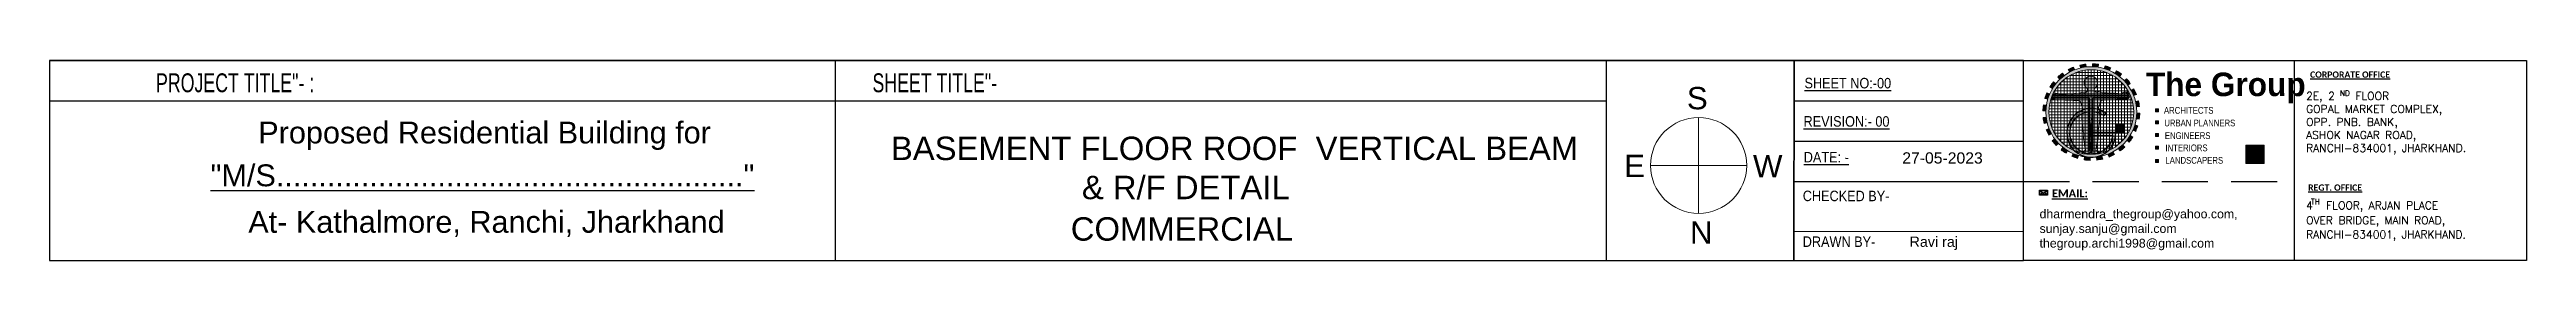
# Model space of a CAD drawing. Header units: inches. Extents: x -13956017 to 293115509, y -946740 to -305538.
# Drawn here: x 1182679 to 1185900, y -917908 to -917647 of the extents above; entities that cross this region are included whole.
import ezdxf
from ezdxf.enums import TextEntityAlignment as Align

# ---------------------------------------------------------------- set-up
doc = ezdxf.new("R2010")
doc.units = ezdxf.units.IN
doc.header["$LTSCALE"] = 6
doc.linetypes.add('DASHED', pattern=[0.75, 0.5, -0.25])
for name, color, linetype, lineweight in [('plan', 7, 'Continuous', 5), ('W', 250, 'Continuous', 5), ('wall', 7, 'Continuous', 30), ('wall high', 7, 'Continuous', 30)]:
    doc.layers.add(name, color=color, linetype=linetype, lineweight=lineweight)
for name, color, linetype in [('RE', 7, 'Continuous'), ('S_text', 7, 'Continuous'), ('WAL', 7, 'Continuous')]:
    doc.layers.add(name, color=color, linetype=linetype)
doc.styles.add('ARI', font='arial.ttf')
doc.styles.add('IQ', font='ARIALN.TTF')
doc.styles.add('ROMANS', font='romans.shx')
doc.styles.add('style1', font='arial.ttf')
doc.styles.add('style2', font='eurr____.ttf')
doc.styles.add('style4', font='arial.ttf')

msp = doc.modelspace()

# ---------------------------------------------------------------- texts
at = {"layer": 'S_text', "lineweight": 15, "style": 'style4'}
for s, p in [('S', (1184821.825066703, -917696.0615162665, 1.150243225085027e-09)), ('E', (1184740.145172949, -917784.4273726521)), ('W', (1184913.402222098, -917784.737929873)), ('N', (1184827.029327117, -917871.5181587486))]:
    msp.add_text(s, height=29.12400954542807, dxfattribs=at).set_placement(p, align=Align.MIDDLE_CENTER)
at = {"layer": 'WAL', "style": 'ROMANS'}
for s, height, p in [('2E, 2', 10.21492512400892, (1185613.503944784, -917698.2685125351)), ('ND', 7.150447586806243, (1185657.27843482, -917693.1586384162)), (' FLOOR', 10.2151294225114, (1185670.610240478, -917698.2686146832)), ('GOPAL MARKET COMPLEX,', 10.2151294225114, (1185613.503944784, -917715.2937622883)), ('OPP. PNB. BANK,', 10.2151294225114, (1185613.503944784, -917732.3189098934)), ('ASHOK NAGAR ROAD,', 10.2151294225114, (1185613.503944784, -917749.3440574986)), ('RANCHI-834001, JHARKHAND.', 10.2151294225114, (1185613.503944784, -917766.3692051024)), ('4', 10.21492512400892, (1185613.361035776, -917841.153560582)), ('OVER BRIDGE, MAIN ROAD,', 10.2151294225114, (1185613.385689565, -917860.4763365503)), ('TH', 7.150447586806243, (1185619.805454016, -917834.6386952715)), (' FLOOR, ARJAN PLACE', 10.2151294225114, (1185632.606223854, -917841.1536627306)), ('RANCHI-834001, JHARKHAND.', 10.2151294225114, (1185613.385689565, -917879.0126940056))]:
    msp.add_text(s, height=height, dxfattribs=at).set_placement(p)
at = {"layer": 'WAL', "lineweight": 30}
for s, height, style, p in [('ARCHITECTS', 8.796705240893262, 'IQ', (1185428.63803712, -917716.4096306788)), ('URBAN PLANNERS', 8.796705240893262, 'IQ', (1185429.063441952, -917732.8725823385)), ('ENGINEERS', 8.796705240893262, 'IQ', (1185429.763847184, -917749.35427941)), ('INTERIORS', 8.796705240893262, 'IQ', (1185430.513602842, -917765.3635077551)), ('LANDSCAPERS', 8.796705240893262, 'IQ', (1185430.544005809, -917781.5531953999)), ('    dharmendra_thegroup@yahoo.com,', 11.46456242874178, 'ARI', (1185249.060145063, -917852.7985554476)), ('    thegroup.archi1998@gmail.com', 11.46456242874178, 'ARI', (1185249.060145063, -917891.0137635433)), ('    sunjay.sanju@gmail.com', 11.46456242874178, 'ARI', (1185249.060145063, -917871.9061594954))]:
    msp.add_text(s, height=height, dxfattribs=dict(at, style=style)).set_placement(p)
at = {"layer": 'WAL', "lineweight": 30, "insert": (1185405.155979394, -917662.7435841528), "char_height": 30.7334148276592, "attachment_point": 1, "style": 'ARI'}
msp.add_mtext_dynamic_manual_height_columns('{\\fCityBlueprint|b1|i0|c2|p2;The Group}', width=2985.218595302113, gutter_width=10.05301757117662, heights=[0], dxfattribs=at)
at = {"layer": 'WAL', "attachment_point": 1, "style": 'ARI'}
for s, width, insert, char_height in [('{\\fCandara|b1|i0|c0|p34;\\LCORPORATE OFFICE}', 117.7166114979274, (1185618.666083378, -917661.28070074), 8.185036157058427), ('{\\fCandara|b1|i0|c0|p34;\\LEMAIL:}', 1.749918431214131, (1185283.023574166, -917815.0893846218), 10.33464161244751), ('{\\fCandara|b1|i0|c0|p34;\\LREGT. OFFICE}', 117.7166114979274, (1185616.110954573, -917808.6289667557), 8.185036157058427)]:
    msp.add_mtext_dynamic_manual_height_columns(s, width=width, gutter_width=10.05301757117662, heights=[0], dxfattribs=dict(at, insert=insert, char_height=char_height))
at = {"layer": 'wall', "style": 'ARI'}
for s, p in [('Proposed Residential Building for', (1183244.90126221, -917740.9649294092)), ('At- Kathalmore, Ranchi, Jharkhand', (1183247.326887507, -917857.4519993173))]:
    msp.add_text(s, height=28.49141021454348, rotation=0.002389885013214069, dxfattribs=at).set_placement(p, align=Align.MIDDLE_CENTER)
at = {"layer": 'wall high', "lineweight": 25, "style": 'style2'}
for s, height, rotation, width, p in [('PROJECT TITLE"- :', 24.65160223619933, 359.9999999707227, 0.7, (1182817.702101446, -917688.3802493943)), ('SHEET TITLE"-', 24.65160223619933, 359.9999999707227, 0.7, (1183749.302332316, -917688.3783929269)), ('%%USHEET NO:-00', 13.69534658355418, 359.9244677249897, 0.9, (1184961.223499981, -917683.256653494)), ('%%UREVISION:- 00', 13.69534658355418, 359.9244677249897, 0.9, (1184959.970280647, -917733.1678200418)), ('%%UDATE: -', 13.69534658355418, 359.9244677249897, 0.9, (1184960.278203047, -917779.9267398189)), ('CHECKED BY-', 13.69534658355418, 359.9244677249897, 0.9, (1184958.990491542, -917830.4095941152)), ('DRAWN BY-', 13.69534658355418, 359.9244677249897, 0.9, (1184958.973211653, -917890.0959348205))]:
    msp.add_text(s, height=height, rotation=rotation, dxfattribs=dict(at, width=width)).set_placement(p)
at = {"layer": 'wall high', "lineweight": 25}
for s, height, rotation, style, p in [('BASEMENT FLOOR ROOF  VERTICAL BEAM ', 30.54083715395002, 0.002389885013214069, 'ARI', (1183773.258780563, -917776.8480740048, 123.2225947701208)), ('27-05-2023', 14.64177387094263, 359.9244677249897, 'style1', (1185088.356959791, -917781.3292709274)), (' & R/F DETAIL ', 30.54083715395002, 0.002389885013214069, 'ARI', (1184009.784323045, -917827.8693897683, 123.2225947701208)), ('COMMERCIAL', 30.54083715395002, 0.002389885013214069, 'ARI', (1184007.139165869, -917881.9683727355, -49.28903790804833)), ('Ravi raj', 13.31070351903875, 359.9244677249897, 'style1', (1185097.83190987, -917889.9869054912))]:
    msp.add_text(s, height=height, rotation=rotation, dxfattribs=dict(at, style=style)).set_placement(p)
at = {"layer": 'wall high', "lineweight": 25, "style": 'ARI'}
msp.add_text('%%U"M/S......................................................."', height=28.49141021454348, rotation=0.002389885013214069, dxfattribs=at).set_placement((1183242.173665659, -917796.7477606587), align=Align.MIDDLE_CENTER)

# ---------------------------------------------------------------- blocks, each defined once
blk = doc.blocks.new('gdsgdfgdf')
at = {"layer": 'WAL', "lineweight": 0}
h = blk.add_hatch(color=84, dxfattribs=at)
h.dxf.hatch_style = 1
h.paths.add_polyline_path([(471499.5062040053, -182044.5009173773), (471502.5062040053, -182044.5009173773), (471502.5062040053, -182047.5009173773), (471499.5062040053, -182047.5009173773)])
h = blk.add_hatch(color=2, dxfattribs=at)
h.dxf.hatch_style = 1
h.paths.add_polyline_path([(471502.5062040053, -182050.5009173773), (471499.5062040053, -182050.5009173773), (471499.5062040053, -182047.5009173773), (471502.5062040053, -182047.5009173773)])
h = blk.add_hatch(color=1, dxfattribs=at)
h.dxf.hatch_style = 1
h.paths.add_polyline_path([(471502.5062040053, -182044.5009173773), (471505.5062040053, -182044.5009173773), (471505.5062040053, -182047.5009173773), (471502.5062040053, -182047.5009173773)])
h = blk.add_hatch(color=5, dxfattribs=at)
h.dxf.hatch_style = 1
h.paths.add_polyline_path([(471505.5062040053, -182047.5009173773), (471502.5062040053, -182047.5009173773), (471502.5062040053, -182050.5009173773), (471505.5062040053, -182050.5009173773)])
at = {"layer": 'WAL', "color": 84, "lineweight": 0}
blk.add_lwpolyline([(471499.5062040053, -182044.5009173773), (471502.5062040053, -182044.5009173773), (471502.5062040053, -182047.5009173773), (471499.5062040053, -182047.5009173773)], close=True, dxfattribs=at)
at = {"layer": 'WAL', "color": 2, "lineweight": 0}
blk.add_lwpolyline([(471502.5062040053, -182050.5009173773), (471499.5062040053, -182050.5009173773), (471499.5062040053, -182047.5009173773), (471502.5062040053, -182047.5009173773)], close=True, dxfattribs=at)
at = {"layer": 'WAL', "color": 1, "lineweight": 0}
blk.add_lwpolyline([(471502.5062040053, -182044.5009173773), (471505.5062040053, -182044.5009173773), (471505.5062040053, -182047.5009173773), (471502.5062040053, -182047.5009173773)], close=True, dxfattribs=at)
at = {"layer": 'WAL', "color": 5, "lineweight": 0}
blk.add_lwpolyline([(471505.5062040053, -182047.5009173773), (471502.5062040053, -182047.5009173773), (471502.5062040053, -182050.5009173773), (471505.5062040053, -182050.5009173773)], close=True, dxfattribs=at)
blk = doc.blocks.new('dfdsfgdfgh')
at = {"lineweight": 30}
h = blk.add_hatch(color=253, dxfattribs=at)
h.dxf.hatch_style = 1
h.paths.add_polyline_path([(471581.9476676994, -182072.4226424598), (471582.5840225473, -182072.3437486701), (471583.0385856601, -182072.3437486701), (471584.0092027306, -182072.3985571833), (471584.8194744643, -182072.4134472526), (471585.3080502243, -182072.3141136235), (471586.1782629655, -182072.2904636231), (471586.4855077529, -182072.2307219809), (471587.0168506468, -182072.1463328307), (471587.2809094252, -182072.0643376989), (471587.4625754979, -182071.8068718967), (471587.6472993577, -182069.9911779514), (471587.6959726287, -182069.6861582374), (471587.6959726287, -182069.239673797), (471587.6272771343, -182069.1335571157), (471587.509992144, -182069.0706234489), (471587.1283970502, -182069.0706234489), (471586.8010462645, -182069.13529822), (471586.2332070077, -182069.1791557721), (471586.0022606218, -182069.1252674284), (471586.0167965572, -182068.8636898754), (471586.3563370406, -182068.7763857699), (471586.404371672, -182068.7503509356), (471586.4435783688, -182068.6925317628), (471586.4435783688, -182068.6030281185), (471586.4064660468, -182068.5314433397), (471586.3289741782, -182068.4939189141), (471586.2056992758, -182068.4763446423), (471586.0471969887, -182068.4763446423), (471585.9204035366, -182068.5009558774), (471585.2102010323, -182068.5090266215), (471584.7217928222, -182068.5408924579), (471584.4653156808, -182068.6585439554), (471584.1888582034, -182068.8414687286), (471583.8360398198, -182069.0909363327), (471583.5906219481, -182069.3369583008), (471583.3576427214, -182069.3905150957), (471583.1276803653, -182069.3905150957), (471582.758860958, -182069.3989122967), (471582.1212494852, -182069.3989122967), (471581.3217847256, -182069.312165401), (471580.7779174702, -182069.2079893256), (471579.9303658646, -182069.0335705725), (471579.25363147, -182068.9581045819), (471578.4310448123, -182068.9581045819), (471577.7354191568, -182069.0115709939), (471576.9992244136, -182069.0681555824), (471576.1569726235, -182069.0812877129), (471575.3744723001, -182068.9142505167), (471574.7067856048, -182068.8315299247), (471574.056440333, -182068.8315299247), (471573.2935852455, -182068.9326409311), (471573.0235539349, -182069.0119734044), (471572.8083604852, -182068.8630874406), (471571.8372826522, -182068.5508131253), (471570.6908637586, -182068.2934380057), (471569.9306056958, -182068.2999852834), (471569.5537857767, -182068.4431004316), (471569.0812110404, -182068.5009558774), (471568.7247484446, -182068.4143359373), (471569.0404510259, -182068.2634402291), (471568.5503254285, -182068.1460970521), (471568.1089568771, -182067.9484635747), (471568.0097253978, -182067.7544755345), (471567.9548527773, -182067.4634934741), (471567.8822538059, -182066.9715744782), (471567.9365120577, -182066.8002847046, 0.08860094477620148), (471568.1939744616, -182066.2927341696, 3.276365322811492), (471563.9054679094, -182066.316844041, 0.0264193261622608), (471563.9658563627, -182066.476734274), (471564.1002722927, -182067.4924505301), (471563.9834331025, -182067.8425463949), (471563.8272765153, -182068.1202343983), (471563.586674735, -182068.346088275), (471563.2591145118, -182068.5667188387), (471563.3445927226, -182068.6732345231), (471562.9986246111, -182068.7662719658), (471562.4914281925, -182068.8482155078), (471561.9886944586, -182068.7569163498), (471561.4022342478, -182068.6504120119), (471560.7193776501, -182068.7381632053), (471560.1797829192, -182068.8234410442), (471559.5631989697, -182069.0851689246), (471559.0138485796, -182069.4197425674), (471558.4235658505, -182069.3875044361), (471557.6615904004, -182069.3116575789), (471556.7520034124, -182069.3116575789), (471556.1174497269, -182069.3955570436), (471555.5730379339, -182069.5570807428), (471555.0663248879, -182069.60886046), (471554.3956641803, -182069.5024898676), (471553.6770434479, -182069.3885125432), (471553.0426142661, -182069.3885125432), (471552.5874647284, -182069.4906648674), (471552.0005245071, -182069.6223958762), (471551.2372507674, -182069.7937026228), (471550.8294464973, -182069.8321208167), (471550.0912631453, -182069.8302890299), (471549.4006827534, -182069.8285753688), (471548.2557907978, -182069.8499612823), (471548.025078602, -182069.6659904456), (471547.8217148061, -182069.4341877959), (471547.6298281843, -182069.333312564), (471547.395048766, -182069.2702700782), (471546.9016978314, -182069.2702700782), (471546.1518697553, -182069.2702700782), (471545.9706225576, -182069.2384586513), (471545.8917484016, -182069.2542918187), (471545.8429494681, -182069.2888055847), (471545.8226340323, -182069.333457656), (471545.8226340323, -182069.3740652871), (471545.8610867541, -182069.4593612625), (471546.0976385308, -182069.6408675525), (471546.1477228932, -182069.6674232294), (471546.1728294672, -182069.7468658255), (471546.0320296276, -182069.7688425564), (471545.9562132588, -182069.7592120731), (471545.5473075173, -182069.7390261448), (471544.727024672, -182069.8146553639), (471544.4367443207, -182069.9364963937), (471544.2474966113, -182070.2065489292), (471544.1843721539, -182070.4838379295), (471544.2830590958, -182072.2664009244), (471544.489396904, -182072.3324540697), (471544.9999865468, -182072.4251427356), (471545.1474913625, -182072.5811236677), (471545.2113697948, -182072.721971753), (471545.2991659876, -182072.7884239014), (471545.5200387571, -182072.8575239793), (471545.8393471434, -182072.8575239793), (471546.9158139178, -182072.9370525467), (471547.2654069641, -182072.8946856747), (471547.7028578116, -182072.8416713936), (471548.0995126833, -182072.8416713936), (471548.9494937637, -182072.7734250131), (471550.1689225639, -182072.8752796161), (471551.5104459352, -182072.9873323497), (471552.3275946996, -182073.0755972961), (471553.0335246794, -182073.1106188841), (471553.642108117, -182073.0663114063), (471554.1885527083, -182073.0265279024), (471554.6857350941, -182072.9732530075), (471555.0225943415, -182072.9732530075), (471556.2402219793, -182073.235778894), (471556.860115041, -182073.2587397073), (471558.0922776401, -182073.2388076901), (471558.1570609745, -182073.1763818454), (471558.5919672603, -182073.1549213371), (471559.2725250081, -182073.1993426587), (471559.6584764015, -182073.3492408592), (471559.9159169554, -182073.6130181645), (471560.1926257578, -182074.2263765726), (471560.3982095909, -182074.5651106837), (471560.7682856231, -182075.781344601), (471561.0536651373, -182076.4536675215), (471561.3580615749, -182077.7638949198), (471561.3703346113, -182078.827328796), (471561.0769545854, -182080.4198407491), (471560.9659527194, -182081.8038554593), (471560.9758381686, -182083.3859570594), (471561.1332094932, -182085.382731673), (471561.4906355015, -182088.8123263274), (471561.7017484842, -182091.0399604927), (471562.0506713307, -182091.8283361585), (471562.0506713307, -182092.4462105559), (471561.9823109362, -182093.1852186595), (471561.9506858763, -182094.3895006211), (471562.1465936978, -182095.759060538), (471562.2675263419, -182096.6044811078), (471562.387865678, -182097.5757578095), (471562.4736978691, -182098.2685222054), (471562.534471916, -182098.8775960228), (471562.534471916, -182099.1364946086), (471562.6582913559, -182099.6401997173), (471562.839329116, -182100.3809670617), (471562.9779767297, -182101.0218566819), (471562.9779767297, -182101.530243601), (471562.8917722618, -182101.6103680804), (471562.6966184152, -182101.6915833426), (471561.8966928932, -182102.4099158323), (471561.5834163064, -182102.7645388831), (471561.4193010948, -182102.8405489688), (471561.1862390639, -182102.8904424896), (471561.0707552359, -182102.9692274603), (471560.9944781046, -182103.0782822552), (471560.9615545323, -182103.1783594809), (471560.9609681073, -182103.2850383939), (471561.0495182751, -182103.4045035417), (471561.2121674243, -182103.4714091027), (471561.4442241553, -182103.5144107522), (471561.8078914005, -182103.5144107522), (471562.3104156969, -182103.5867391277), (471562.6356302202, -182103.5132681525), (471563.1350548419, -182103.5132681525), (471563.5106181361, -182103.3663262021), (471564.9470826789, -182103.1497944881), (471565.1967324649, -182102.9208958361), (471565.4786768979, -182102.8498892681), (471565.834973033, -182102.7601575237), (471566.0678664246, -182102.6644616574), (471566.1608147795, -182102.5159236946), (471566.1649197542, -182102.1406794395), (471566.0722646118, -182101.6947572307), (471565.9107045375, -182100.9733778084), (471565.8068654335, -182099.994677676), (471565.7087649165, -182099.2154428079), (471565.7087649165, -182098.5727576738), (471565.9367166728, -182097.2731683869), (471566.0665260247, -182095.9770794452), (471565.9653677205, -182094.5101083686), (471565.7309234022, -182093.5745912508), (471565.6936016427, -182092.8597409697), (471565.6938948552, -182092.1700460188), (471565.7958071344, -182091.3869118025), (471565.8798485886, -182090.7411040659), (471565.9400676726, -182090.0771479373), (471565.9400676726, -182089.52737611), (471565.8752258279, -182088.0734270428), (471565.8940333138, -182087.0589435892), (471566.0601172377, -182085.9189192592), (471566.1798211936, -182085.097253809), (471566.3388761812, -182083.4281987481), (471566.2879852191, -182084.0402676922), (471566.22706379, -182084.7729737219), (471566.1798211936, -182085.097253809), (471566.3361558401, -182086.2838257074), (471566.4549804807, -182087.1856985966), (471566.6731826375, -182088.3291517406), (471566.7339195076, -182089.2935421718), (471566.6992785479, -182089.9085510017), (471566.6639107544, -182090.5364638959), (471566.6320392147, -182091.1023049841), (471566.6453693399, -182091.724305175), (471566.7299401954, -182092.3857978632), (471566.7854830159, -182093.0155153973), (471566.7369354073, -182094.0449977392), (471566.5893657569, -182095.1147431186), (471566.4962917395, -182096.5633781903), (471566.5316447866, -182097.2570087624), (471566.6937075109, -182098.2996582058), (471566.8463874359, -182099.5653866408), (471566.7753043542, -182100.3928646079), (471566.7168294089, -182101.4377992507), (471566.7077956287, -182102.2033507582), (471566.6786280121, -182102.3133026788), (471566.6237972791, -182102.4150303263), (471566.6096811927, -182102.6981955537), (471566.6987340105, -182102.8667743527), (471567.0578355186, -182103.0646798777), (471567.4819045339, -182103.1071737051), (471568.7585522902, -182103.2541156556), (471569.0824264137, -182103.4935537733), (471569.4165629738, -182103.5571040812), (471569.5839035226, -182103.5571040812), (471569.7648993953, -182103.6280178094), (471569.9578332045, -182103.6351817283), (471570.1319176402, -182103.5627445338), (471570.3277416867, -182103.4214974453), (471570.6106079511, -182103.3092143529), (471570.8825834663, -182103.0882936051), (471570.958734935, -182102.9361646147), (471570.9006788648, -182102.7514624642), (471570.5657464422, -182102.6256676766), (471570.4541952711, -182102.5837709986), (471570.3868449444, -182102.3988525653), (471570.3065466135, -182102.2682697409), (471569.9016201841, -182102.1949257212), (471569.6080726081, -182102.0190379113), (471569.1327332971, -182101.6889535496), (471568.9666074857, -182101.4515829932), (471568.9408047877, -182101.0693017748), (471569.0256688558, -182100.6896322129), (471569.2794651975, -182099.3963907022), (471569.4859249364, -182098.3443570016), (471569.7118619576, -182097.1930751011), (471570.0333563608, -182095.7795729233), (471570.1905601355, -182094.6094782707), (471570.2743770161, -182091.7872751148), (471570.28685949, -182090.3147542682), (471570.4674364878, -182089.0895427817), (471570.6507492731, -182087.8457690285), (471571.0706164384, -182085.1310151425), (471571.2896042704, -182083.0136509178), (471571.1594598186, -182080.7895896437), (471571.1023155547, -182079.8130413344), (471570.769194013, -182078.8943794491), (471570.4595545311, -182078.0404749288), (471570.3533349471, -182077.4705994031), (471570.5130519715, -182076.4564786796), (471570.9134126637, -182076.1658928823), (471571.1841315541, -182075.110094474), (471571.545746312, -182074.8366836069), (471571.6746341389, -182073.8838824014), (471571.7312660536, -182073.4652318757), (471571.8672328481, -182073.2147179723), (471572.1280695043, -182073.0286430035), (471572.5478627799, -182072.9550213803), (471572.8869001772, -182072.9550213803), (471573.9032165065, -182072.8859394389), (471574.2804127772, -182072.8859394389), (471575.2893987946, -182072.8859394389), (471575.7344534456, -182072.7709177344), (471576.1290755508, -182072.8095666231), (471576.7364442511, -182072.7914119832), (471577.2275427776, -182072.7767327334), (471577.4947336015, -182072.7454359471), (471577.8761192578, -182072.8205754807), (471578.2990154232, -182072.8205754807), (471578.6605882935, -182072.7702285472), (471579.0838614464, -182072.8191789699), (471579.4648701152, -182072.8191789699), (471579.8902376429, -182072.7826883251), (471580.3156051705, -182072.691461713), (471580.5983876599, -182072.6271315355), (471580.9281679292, -182072.5521098349), (471581.2730276797, -182072.5353608284), (471581.6221599635, -182072.5353608284)])
at = {"layer": 'WAL', "lineweight": 20}
for points in [[(471563.9658563627, -182066.476734274), (471564.0786433822, -182067.3290113015), (471564.0786433822, -182067.5572591966), (471563.9834331025, -182067.8425463949), (471563.8272765153, -182068.1202343983), (471563.586674735, -182068.346088275), (471563.2591145118, -182068.5667188387), (471563.3445927226, -182068.6732345231), (471562.9986246111, -182068.7662719658), (471562.4914281925, -182068.8482155078), (471561.9886944586, -182068.7569163498), (471561.4022342478, -182068.6504120119), (471560.7193776501, -182068.7381632053), (471560.1797829192, -182068.8234410442), (471559.5631989697, -182069.0851689246), (471559.1575185654, -182069.3322425103), (471558.9349702962, -182069.4154346513), (471558.4235658505, -182069.3875044361), (471557.6615904004, -182069.3116575789), (471556.7520034124, -182069.3116575789), (471556.1174497269, -182069.3955570436), (471555.5730379339, -182069.5570807428), (471555.0663248879, -182069.60886046), (471554.3956641803, -182069.5024898676), (471553.6770434479, -182069.3885125432), (471553.0426142661, -182069.3885125432), (471552.5874647284, -182069.4906648674), (471552.0005245071, -182069.6223958762), (471551.3563555834, -182069.7669711141), (471551.1601901702, -182069.8009623039), (471550.8294464973, -182069.8321208167), (471550.0912631453, -182069.8302890299), (471549.4006827534, -182069.8285753688), (471548.3991758338, -182069.8472829335), (471548.2129021366, -182069.8157616906), (471548.025078602, -182069.6659904456), (471547.8217148061, -182069.4341877959), (471547.6298281843, -182069.333312564), (471547.395048766, -182069.2702700782), (471546.9016978314, -182069.2702700782), (471546.1518697553, -182069.2702700782), (471545.9706225576, -182069.2384586513), (471545.8917484016, -182069.2542918187), (471545.8429494681, -182069.2888055847), (471545.8226340323, -182069.333457656), (471545.8226340323, -182069.3740652871), (471545.8610867541, -182069.4593612625), (471545.9732195824, -182069.5454008346), (471546.0976385308, -182069.6408675525), (471546.1477228932, -182069.6674232294), (471546.1592838422, -182069.7040045568), (471546.1503199179, -182069.7283981538), (471546.1284546448, -182069.748293898), (471546.0937299101, -182069.7592120731), (471546.0320296276, -182069.7688425564), (471545.9562132588, -182069.7592120731), (471545.5473075173, -182069.7390261448), (471544.727024672, -182069.8146553639), (471544.4367443207, -182069.9364963937), (471544.2474966113, -182070.2065489292), (471544.1843721539, -182070.4838379295), (471544.2830590958, -182072.2664009244), (471544.489396904, -182072.3324540697), (471544.8095011527, -182072.3905634266), (471545.0117758737, -182072.4376095163), (471545.1474913625, -182072.5811236677), (471545.2113697948, -182072.721971753), (471545.2991659876, -182072.7884239014), (471545.5200387571, -182072.8575239793), (471545.8393471434, -182072.8575239793), (471546.9158139178, -182072.9370525467), (471547.2654069641, -182072.8946856747), (471547.7028578116, -182072.8416713936), (471548.0995126833, -182072.8416713936), (471548.9494937637, -182072.7734250131), (471550.1689225639, -182072.8752796161), (471551.5104459352, -182072.9873323497), (471552.3275946996, -182073.0755972961), (471553.0335246794, -182073.1106188841), (471553.642108117, -182073.0663114063), (471554.1885527083, -182073.0265279024), (471554.6857350941, -182072.9732530075), (471555.0225943415, -182072.9732530075), (471556.2402219793, -182073.235778894), (471556.860115041, -182073.2587397073), (471558.0922776401, -182073.2388076901), (471558.1570609745, -182073.1763818454), (471558.5919672603, -182073.1549213371), (471559.2725250081, -182073.1993426587), (471559.6584764015, -182073.3492408592), (471559.9159169554, -182073.6130181645), (471560.1926257578, -182074.2263765726), (471560.3982095909, -182074.5651106837), (471560.7682856231, -182075.781344601), (471561.0536651373, -182076.4536675215), (471561.3580615749, -182077.7638949198)], [(471561.3580615749, -182078.8939487277), (471561.3580615749, -182077.7638949198), (471561.3703346113, -182078.827328796), (471561.0769545854, -182080.4198407491), (471560.9659527194, -182081.8038554593), (471560.9758381686, -182083.3859570594), (471561.1332094932, -182085.382731673), (471561.4906355015, -182088.8123263274), (471561.7017484842, -182091.0399604927), (471562.0506713307, -182091.8283361585), (471562.0506713307, -182092.4462105559), (471561.9823109362, -182093.1852186595), (471561.9506858763, -182094.3895006211), (471562.1465936978, -182095.759060538), (471562.2675263419, -182096.6044811078), (471562.387865678, -182097.5757578095), (471562.4736978691, -182098.2685222054), (471562.534471916, -182098.8775960228), (471562.534471916, -182099.1364946086), (471562.6582913559, -182099.6401997173), (471562.839329116, -182100.3809670617), (471562.9779767297, -182101.0218566819), (471562.9779767297, -182101.3152146243), (471562.9591692438, -182101.5477245977), (471562.8917722618, -182101.6103680804), (471562.6966184152, -182101.6915833426), (471561.8966928932, -182102.4099158323), (471561.5834163064, -182102.7645388831), (471561.4193010948, -182102.8405489688), (471561.1862390639, -182102.8904424896), (471561.0707552359, -182102.9692274603), (471560.9944781046, -182103.0782822552), (471560.9615545323, -182103.1783594809), (471560.9609681073, -182103.2850383939), (471561.0495182751, -182103.4045035417), (471561.2121674243, -182103.4714091027), (471561.4442241553, -182103.5144107522), (471561.8078914005, -182103.5144107522), (471562.3104156969, -182103.5867391277), (471562.6356302202, -182103.5132681525), (471563.1350548419, -182103.5132681525), (471563.5106181361, -182103.3663262021), (471564.9470826789, -182103.1497944881), (471565.1967324649, -182102.9208958361), (471565.4786768979, -182102.8498892681), (471565.834973033, -182102.7601575237), (471566.0678664246, -182102.6644616574), (471566.1608147795, -182102.5159236946), (471566.1649197542, -182102.1406794395), (471566.0722646118, -182101.6947572307), (471565.9107045375, -182100.9733778084), (471565.8068654335, -182099.994677676), (471565.7087649165, -182099.2154428079), (471565.7087649165, -182098.5727576738), (471565.9367166728, -182097.2731683869), (471566.0665260247, -182095.9770794452), (471565.9653677205, -182094.5101083686), (471565.7309234022, -182093.5745912508), (471565.6936016427, -182092.8597409697), (471565.6938948552, -182092.1700460188), (471565.7958071344, -182091.3869118025), (471565.8798485886, -182090.7411040659), (471565.9400676726, -182090.0771479373), (471565.9400676726, -182089.52737611), (471565.8752258279, -182088.0734270428), (471565.8940333138, -182087.0589435892), (471566.0601172377, -182085.9189192592), (471566.22706379, -182084.7729737219), (471566.2879852191, -182084.0402676922), (471566.3388761812, -182083.4281987481), (471566.1798211936, -182085.097253809), (471566.3361558401, -182086.2838257074), (471566.4549804807, -182087.1856985966), (471566.6731826375, -182088.3291517406), (471566.7339195076, -182089.2935421718), (471566.6992785479, -182089.9085510017), (471566.6639107544, -182090.5364638959), (471566.6320392147, -182091.1023049841), (471566.6453693399, -182091.724305175), (471566.7299401954, -182092.3857978632), (471566.7854830159, -182093.0155153973), (471566.7369354073, -182094.0449977392), (471566.5893657569, -182095.1147431186), (471566.4962917395, -182096.5633781903), (471566.5316447866, -182097.2570087624), (471566.6937075109, -182098.2996582058), (471566.8463874359, -182099.5653866408), (471566.7753043542, -182100.3928646079), (471566.7168294089, -182101.4377992507), (471566.7097923096, -182102.0341456186), (471566.7032997476, -182102.2202986894), (471566.6786280121, -182102.3133026788), (471566.6237972791, -182102.4150303263), (471566.6096811927, -182102.6981955537), (471566.6987340105, -182102.8667743527), (471567.0578355186, -182103.0646798777), (471567.4819045339, -182103.1071737051), (471568.7585522902, -182103.2541156556), (471569.0824264137, -182103.4935537733), (471569.4165629738, -182103.5571040812), (471569.5839035226, -182103.5571040812), (471569.7648993953, -182103.6280178094), (471569.9578332045, -182103.6351817283), (471570.1319176402, -182103.5627445338), (471570.3277416867, -182103.4214974453), (471570.6106079511, -182103.3092143529), (471570.8825834663, -182103.0882936051), (471570.958734935, -182102.9361646147), (471570.9006788648, -182102.7514624642), (471570.5657464422, -182102.6256676766), (471570.4541952711, -182102.5837709986), (471570.3868449444, -182102.3988525653), (471570.3065466135, -182102.2682697409), (471569.9016201841, -182102.1949257212), (471569.6080726081, -182102.0190379113), (471569.1327332971, -182101.6889535496), (471568.9666074857, -182101.4515829932), (471568.9408047877, -182101.0693017748), (471569.0256688558, -182100.6896322129), (471569.2794651975, -182099.3963907022), (471569.4859249364, -182098.3443570016), (471569.7118619576, -182097.1930751011), (471570.0333563608, -182095.7795729233), (471570.1905601355, -182094.6094782707), (471570.2743770161, -182091.7872751148), (471570.28685949, -182090.3147542682), (471570.4674364878, -182089.0895427817), (471570.6507492731, -182087.8457690285), (471571.0706164384, -182085.1310151425), (471571.2896042704, -182083.0136509178), (471571.1594598186, -182080.7895896437), (471571.1023155547, -182079.8130413344), (471570.769194013, -182078.8943794491), (471570.4595545311, -182078.0404749288), (471570.3533349471, -182077.4705994031), (471570.5130519715, -182076.4564786796), (471570.9134126637, -182076.1658928823), (471571.1841315541, -182075.110094474), (471571.545746312, -182074.8366836069), (471571.6746341389, -182073.8838824014), (471571.7312660536, -182073.4652318757), (471571.8672328481, -182073.2147179723), (471572.0099854365, -182073.1128815058), (471572.2139356573, -182073.0135841497), (471572.5478627799, -182072.9550213803), (471572.8869001772, -182072.9550213803), (471573.9032165065, -182072.8859394389), (471574.2804127772, -182072.8859394389), (471575.2893987946, -182072.8859394389), (471575.7344534456, -182072.7709177344), (471576.1290755508, -182072.8095666231), (471576.7364442511, -182072.7914119832), (471577.2275427776, -182072.7767327334), (471577.4947336015, -182072.7454359471), (471577.8761192578, -182072.8205754807), (471578.2990154232, -182072.8205754807), (471578.6605882935, -182072.7702285472), (471579.0838614464, -182072.8191789699), (471579.4648701152, -182072.8191789699), (471579.8902376429, -182072.7826883251), (471580.3156051705, -182072.691461713), (471580.5983876599, -182072.6271315355), (471580.9281679292, -182072.5521098349), (471581.2730276797, -182072.5353608284), (471581.6221599635, -182072.5353608284), (471581.9476676994, -182072.4226424598), (471582.5840225473, -182072.3437486701), (471583.0385856601, -182072.3437486701), (471584.0092027306, -182072.3985571833), (471584.8194744643, -182072.4134472526), (471585.3080502243, -182072.3141136235), (471586.1782629655, -182072.2904636231), (471586.4855077529, -182072.2307219809), (471587.0168506468, -182072.1463328307), (471587.2809094252, -182072.0643376989), (471587.4625754979, -182071.8068718967), (471587.6472993577, -182069.9911779514), (471587.6959726287, -182069.6861582374), (471587.6959726287, -182069.239673797), (471587.6272771343, -182069.1335571157), (471587.509992144, -182069.0706234489), (471587.3367035707, -182069.0706234489), (471587.1283970502, -182069.0706234489), (471586.8010462645, -182069.13529822), (471586.4387194192, -182069.1632828447), (471586.1569422298, -182069.1613603754), (471586.0342118648, -182069.1327228365), (471586.0055189296, -182069.0666334181), (471586.0096239043, -182068.9927634399), (471586.0364737896, -182068.9251505552), (471586.1042058716, -182068.8412148175), (471586.1858864899, -182068.8202127466), (471586.3399905898, -182068.7852455681), (471586.404371672, -182068.7503509356), (471586.4435783688, -182068.6925317628), (471586.4435783688, -182068.6030281185), (471586.4064660468, -182068.5314433397), (471586.3289741782, -182068.4939189141), (471586.2056992758, -182068.4763446423), (471586.0471969887, -182068.4763446423), (471585.9204035366, -182068.5009558774), (471585.2102010323, -182068.5090266215), (471584.7217928222, -182068.5408924579), (471584.4653156808, -182068.6585439554), (471584.1888582034, -182068.8414687286), (471583.8360398198, -182069.0909363327), (471583.6468339977, -182069.2806078851), (471583.52766407, -182069.3514309309), (471583.3576427214, -182069.3905150957), (471583.1276803653, -182069.3905150957), (471582.758860958, -182069.3989122967), (471582.1212494852, -182069.3989122967), (471581.3217847256, -182069.312165401), (471580.7779174702, -182069.2079893256), (471579.9303658646, -182069.0335705725), (471579.25363147, -182068.9581045819), (471578.4310448123, -182068.9581045819), (471577.7354191568, -182069.0115709939), (471576.9992244136, -182069.0681555824), (471576.1569726235, -182069.0812877129), (471575.3744723001, -182068.9142505167), (471574.7067856048, -182068.8315299247), (471574.056440333, -182068.8315299247), (471573.2935852455, -182068.9326409311), (471573.121720847, -182068.9831329565), (471572.9413951743, -182068.9551301953), (471572.8083604852, -182068.8630874406), (471571.8372826522, -182068.5508131253), (471570.6908637586, -182068.2934380057), (471569.9306056958, -182068.2999852834), (471569.5537857767, -182068.4431004316), (471569.0812110404, -182068.5009558774), (471568.7247484446, -182068.4143359373), (471569.0404510259, -182068.2634402291), (471568.5503254285, -182068.1460970521), (471568.1089568771, -182067.9484635747), (471568.0097253978, -182067.7544755345), (471567.9548527773, -182067.4634934741), (471567.9034987065, -182067.1155265201), (471567.8947023322, -182066.9322752898), (471567.9365120577, -182066.8002847046)]]:
    blk.add_lwpolyline(points, dxfattribs=at)
for centre, radius, start, end in [((471566.0318126801, -182063.1193410591), 3.839969713847999, 304.2681957979038, 236.3760281540242), ((471565.4476105452, -182065.825745985), 1.618450249428861, 197.6641684300503, 203.7176238412362), ((471566.6443605596, -182065.825745985), 1.618450249428861, 322.9764563705274, 343.2294115502353), ((471566.6443605596, -182065.825745985), 1.618450249428861, 0, 1.388026431714661)]:
    blk.add_arc(centre, radius, start, end, dxfattribs=at)
blk = doc.blocks.new('SGFDSFHG')
at = {"layer": 'WAL', "lineweight": 30}
h = blk.add_hatch(color=7, dxfattribs=at)
h.dxf.hatch_style = 1
edge = h.paths.add_edge_path()
edge.add_line((471450.7017692081, -182084.9907851693), (471442.2502040053, -182084.9907851693))
edge.add_line((471442.2502040053, -182084.9907851693), (471442.2502040053, -182086.0075851693))
edge.add_line((471442.2502040053, -182086.0075851693), (471449.6342735454, -182086.0075851693))
edge.add_arc((471442.6074838855, -182085.1418145879), 7.079924549287327, 53.80292544137927, 352.97598879250586, ccw=False)
edge.add_line((471446.7886357363, -182079.4283829725), (471447.3463375932, -182078.577910254))
edge.add_arc((471442.6067395571, -182085.142101923), 8.096443775555326, 54.16927181912426, 361.0708795598626)
at = {"layer": 'WAL', "color": 0, "lineweight": 30}
blk.add_lwpolyline([(471450.7017692081, -182084.9907851693), (471442.2502040053, -182084.9907851693), (471442.2502040053, -182086.0075851693), (471449.6342735454, -182086.0075851693, -3.678902449736991), (471446.7886357363, -182079.4283829725), (471447.3463375932, -182078.577910254, 4.23869067050233)], format="xyb", close=True, dxfattribs=at)
blk = doc.blocks.new('SDSDFSD')
at = {"layer": 'WAL', "lineweight": 0}
h = blk.add_hatch(color=253, dxfattribs=at)
h.dxf.hatch_style = 1
edge = h.paths.add_edge_path()
edge.add_arc((171610.5070487347, -83517.17318217603), 22.55997313320125, 0, 360)
edge = h.paths.add_edge_path(flags=17)
edge.add_arc((171610.5070487347, -83517.17318217603), 21.05597492426465, 0, 360)
h = blk.add_hatch(color=253, dxfattribs=at)
h.dxf.hatch_style = 1
h.paths.add_polyline_path([(171596.2213961341, -83497.80839850697, 0.03128057732856385), (171593.9171371933, -83499.74190133435), (171594.954006665, -83500.83135638673, -0.03128057732857552), (171597.1142494219, -83499.01869748607)])
h = blk.add_hatch(color=253, dxfattribs=at)
h.dxf.hatch_style = 1
h.paths.add_polyline_path([(171601.7201427601, -83494.77083854289, 0.03128057732856385), (171598.9939721831, -83496.0420727603), (171599.713539468, -83497.3627670985, -0.03128057732857552), (171602.2693243839, -83496.17098501972)])
h = blk.add_hatch(color=253, dxfattribs=at)
h.dxf.hatch_style = 1
h.paths.add_polyline_path([(171607.8177025075, -83493.25996127565, 0.03128057732856385), (171604.8554043142, -83493.78229437202), (171605.2086320909, -83495.24422485953, -0.03128057732857552), (171607.9857866472, -83494.75453758163)])
h = blk.add_hatch(color=253, dxfattribs=at)
h.dxf.hatch_style = 1
h.paths.add_polyline_path([(171614.0985367566, -83493.37873049412, 0.03128057732856385), (171611.1019866732, -83493.11656633216), (171611.0648030524, -83494.6201048221, -0.03128057732857552), (171613.8740687556, -83494.865883724)])
h = blk.add_hatch(color=253, dxfattribs=at)
h.dxf.hatch_style = 1
h.paths.add_polyline_path([(171620.1346170326, -83495.11905227251, 0.03128057732856385), (171617.3080249954, -83494.09025690654), (171616.8829639797, -83495.53293973563, -0.03128057732857552), (171619.5328940145, -83496.49743539118)])
h = blk.add_hatch(color=253, dxfattribs=at)
h.dxf.hatch_style = 1
h.paths.add_polyline_path([(171625.5145944399, -83498.36232655741, 0.03128057732856385), (171623.050588025, -83496.63701069153), (171622.26661682, -83497.92052140906, -0.03128057732857552), (171624.5766228339, -83499.53800503333)])
h = blk.add_hatch(color=253, dxfattribs=at)
h.dxf.hatch_style = 1
h.paths.add_polyline_path([(171629.8718324091, -83502.88752956624, 0.03128057732856385), (171627.9383295819, -83500.58327062549), (171626.8488745294, -83501.62014009713, -0.03128057732857552), (171628.66153343, -83503.78038285415)])
h = blk.add_hatch(color=253, dxfattribs=at)
h.dxf.hatch_style = 1
h.paths.add_polyline_path([(171588.4529188404, -83507.54561388353, 0.03128057732856385), (171587.4241234744, -83510.37220592069), (171588.8668063035, -83510.79726693653, -0.03128057732857552), (171589.8313019591, -83508.14733690165)])
h = blk.add_hatch(color=253, dxfattribs=at)
h.dxf.hatch_style = 1
h.paths.add_polyline_path([(171591.6961931254, -83502.16563647613, 0.03128057732856385), (171589.9708772594, -83504.62964289103), (171591.254387977, -83505.41361409616, -0.03128057732857552), (171592.8718716013, -83503.10360808217)])
at = {"layer": 'WAL', "lineweight": 30}
h = blk.add_hatch(color=1, dxfattribs=at)
h.dxf.hatch_style = 1
h.paths.add_polyline_path([(171629.1847616785, -83508.71726446951), (171591.4006416979, -83508.71726446951), (171591.4006416979, -83510.22126267846), (171608.0406446548, -83512.22239572543), (171609.5446428641, -83538.43914832016), (171611.048641073, -83538.43914832016), (171612.5526392819, -83512.22239572543), (171629.1926422392, -83510.22126267846)])
at = {"layer": 'WAL', "lineweight": 0}
h = blk.add_hatch(color=253, dxfattribs=at)
h.dxf.hatch_style = 1
h.paths.add_polyline_path([(171632.9093923734, -83508.38627619213, 0.03128057732856385), (171631.6381581559, -83505.6601056153), (171630.3174638176, -83506.37967290016, -0.03128057732857552), (171631.5092458965, -83508.93545781597)])
h = blk.add_hatch(color=253, dxfattribs=at)
h.dxf.hatch_style = 1
h.paths.add_polyline_path([(171634.4202696405, -83514.48383593967, 0.03128057732856385), (171633.8979365443, -83511.52153774636), (171632.4360060567, -83511.87476552303, -0.03128057732857552), (171632.9256933344, -83514.65192007928)])
h = blk.add_hatch(color=253, dxfattribs=at)
h.dxf.hatch_style = 1
h.paths.add_polyline_path([(171586.712597062, -83513.5816941596, 0.03128057732856385), (171586.4504329, -83516.57824424292), (171587.9539713899, -83516.61542786364, -0.03128057732857552), (171588.1997502919, -83513.8061621605)])
h = blk.add_hatch(color=253, dxfattribs=at)
h.dxf.hatch_style = 1
h.paths.add_polyline_path([(171586.5938278435, -83519.86252840863, 0.03128057732856385), (171587.1161609399, -83522.82482660197), (171588.5780914275, -83522.47159882527, -0.03128057732857552), (171588.0884041496, -83519.69444426903)])
h = blk.add_hatch(color=253, dxfattribs=at)
h.dxf.hatch_style = 1
h.paths.add_polyline_path([(171632.5611786436, -83526.80075046475, 0.03128057732856385), (171633.5899740095, -83523.97415842762), (171632.1472911805, -83523.54909741177, -0.03128057732857552), (171631.1827955249, -83526.19902744665)])
h = blk.add_hatch(color=253, dxfattribs=at)
h.dxf.hatch_style = 1
h.paths.add_polyline_path([(171634.301500422, -83520.76467018871, 0.03128057732856385), (171634.563664584, -83517.7681201054), (171633.0601260941, -83517.73093648473, -0.03128057732857552), (171632.8143471921, -83520.54020218784)])
h = blk.add_hatch(color=253, dxfattribs=at)
h.dxf.hatch_style = 1
h.paths.add_polyline_path([(171588.1047051107, -83525.96008815616, 0.03128057732856385), (171589.3759393283, -83528.68625873301), (171590.6966336664, -83527.9666914482, -0.03128057732857552), (171589.5048515875, -83525.41090653234)])
h = blk.add_hatch(color=253, dxfattribs=at)
h.dxf.hatch_style = 1
h.paths.add_polyline_path([(171591.1422650749, -83531.45883478205, 0.03128057732856385), (171593.0757679022, -83533.76309372288), (171594.1652229546, -83532.72622425121, -0.03128057732857552), (171592.352564054, -83530.56598149416)])
h = blk.add_hatch(color=253, dxfattribs=at)
h.dxf.hatch_style = 1
h.paths.add_polyline_path([(171595.4995030441, -83535.9840377909, 0.03128057732856385), (171597.963509459, -83537.70935365681), (171598.747480664, -83536.42584293926, -0.03128057732857552), (171596.4374746501, -83534.80835931496)])
h = blk.add_hatch(color=253, dxfattribs=at)
h.dxf.hatch_style = 1
h.paths.add_polyline_path([(171619.293954724, -83539.57552580546, 0.03128057732856385), (171622.0201253009, -83538.30429158807), (171621.3005580161, -83536.9835972498, -0.03128057732857552), (171618.7447731003, -83538.17537932859)])
h = blk.add_hatch(color=253, dxfattribs=at)
h.dxf.hatch_style = 1
h.paths.add_polyline_path([(171624.7927013499, -83536.53796584136, 0.03128057732856385), (171627.0969602908, -83534.604463014), (171626.0600908191, -83533.5150079616, -0.03128057732857552), (171623.8998480621, -83535.32766686223)])
h = blk.add_hatch(color=253, dxfattribs=at)
h.dxf.hatch_style = 1
h.paths.add_polyline_path([(171629.3179043587, -83532.18072787218, 0.03128057732856385), (171631.0432202246, -83529.71672145728), (171629.759709507, -83528.93275025213, -0.03128057732857552), (171628.1422258828, -83531.24275626615)])
h = blk.add_hatch(color=253, dxfattribs=at)
h.dxf.hatch_style = 1
h.paths.add_polyline_path([(171600.8794804514, -83539.22731207586, 0.03128057732856385), (171603.7060724886, -83540.25610744176), (171604.1311335044, -83538.81342461272, -0.03128057732857552), (171601.4812034696, -83537.84892895713)])
h = blk.add_hatch(color=253, dxfattribs=at)
h.dxf.hatch_style = 1
h.paths.add_polyline_path([(171606.9155607275, -83540.96763385418, 0.03128057732856385), (171609.9121108108, -83541.22979801615), (171609.9492944316, -83539.72625952623, -0.03128057732857552), (171607.1400287285, -83539.48048062432)])
h = blk.add_hatch(color=253, dxfattribs=at)
h.dxf.hatch_style = 1
h.paths.add_polyline_path([(171613.1963949765, -83541.08640307265, 0.03128057732856385), (171616.1586931699, -83540.56406997627), (171615.8054653931, -83539.10213948882, -0.03128057732857552), (171613.0283108368, -83539.59182676669)])
at = {"layer": 'WAL', "color": 18, "lineweight": 0}
for p, q in [((171593.9171371933, -83499.74190133442), (171594.954006665, -83500.83135638681)), ((171596.2213961341, -83497.80839850706), (171597.1142494219, -83499.01869748616)), ((171598.9939721831, -83496.04207276039), (171599.713539468, -83497.36276709862)), ((171601.7201427601, -83494.77083854297), (171602.2693243839, -83496.17098501981)), ((171604.8554043142, -83493.78229437213), (171605.2086320909, -83495.24422485962)), ((171607.8177025075, -83493.25996127573), (171607.9857866472, -83494.75453758177)), ((171611.1019866732, -83493.11656633226), (171611.0648030524, -83494.6201048222)), ((171614.0985367566, -83493.37873049425), (171613.8740687556, -83494.86588372411)), ((171617.3080249954, -83494.09025690665), (171616.8829639797, -83495.53293973571)), ((171620.1346170326, -83495.11905227258), (171619.5328940145, -83496.49743539133)), ((171623.050588025, -83496.63701069163), (171622.26661682, -83497.92052140913)), ((171625.5145944399, -83498.36232655754), (171624.5766228339, -83499.53800503345)), ((171627.9383295819, -83500.58327062556), (171626.8488745294, -83501.62014009722)), ((171587.4241234744, -83510.37220592082), (171588.8668063035, -83510.79726693663)), ((171588.4529188404, -83507.54561388363), (171589.8313019591, -83508.14733690178)), ((171589.9708772594, -83504.62964289114), (171591.254387977, -83505.41361409627)), ((171591.6961931254, -83502.16563647627), (171592.8718716013, -83503.1036080823)), ((171629.8718324091, -83502.88752956639), (171628.66153343, -83503.78038285425)), ((171631.6381581559, -83505.66010561542), (171630.3174638176, -83506.37967290025)), ((171632.9093923734, -83508.38627619225), (171631.5092458965, -83508.93545781607)), ((171633.8979365443, -83511.52153774645), (171632.4360060567, -83511.87476552316)), ((171586.4504329, -83516.57824424304), (171587.9539713899, -83516.61542786373)), ((171586.5938278435, -83519.86252840875), (171588.0884041496, -83519.69444426912)), ((171586.712597062, -83513.58169415971), (171588.1997502919, -83513.80616216057)), ((171587.1161609399, -83522.82482660207), (171588.5780914275, -83522.47159882537)), ((171633.5899740095, -83523.9741584277), (171632.1472911805, -83523.54909741187)), ((171634.301500422, -83520.7646701888), (171632.8143471921, -83520.54020218793)), ((171634.4202696405, -83514.48383593975), (171632.9256933344, -83514.65192007941)), ((171634.563664584, -83517.76812010551), (171633.0601260941, -83517.7309364848)), ((171588.1047051107, -83525.96008815625), (171589.5048515875, -83525.41090653246)), ((171589.3759393283, -83528.68625873316), (171590.6966336664, -83527.96669144828)), ((171591.1422650749, -83531.45883478217), (171592.352564054, -83530.5659814943)), ((171593.0757679022, -83533.76309372298), (171594.1652229546, -83532.7262242513)), ((171595.4995030441, -83535.98403779099), (171596.4374746501, -83534.80835931507)), ((171597.963509459, -83537.70935365689), (171598.747480664, -83536.42584293935)), ((171622.0201253009, -83538.30429158814), (171621.3005580161, -83536.9835972499)), ((171624.7927013499, -83536.53796584146), (171623.8998480621, -83535.32766686237)), ((171627.0969602908, -83534.60446301408), (171626.0600908191, -83533.51500796169)), ((171629.3179043587, -83532.1807278723), (171628.1422258828, -83531.24275626623)), ((171631.0432202246, -83529.71672145743), (171629.759709507, -83528.93275025224)), ((171632.5611786436, -83526.8007504649), (171631.1827955249, -83526.19902744675)), ((171600.8794804514, -83539.22731207596), (171601.4812034696, -83537.84892895725)), ((171603.7060724886, -83540.25610744192), (171604.1311335044, -83538.8134246128)), ((171606.9155607275, -83540.96763385428), (171607.1400287285, -83539.48048062445)), ((171609.9121108108, -83541.22979801627), (171609.9492944316, -83539.7262595263)), ((171613.1963949765, -83541.0864030728), (171613.0283108368, -83539.59182676676)), ((171616.1586931699, -83540.56406997642), (171615.8054653931, -83539.10213948892)), ((171619.293954724, -83539.57552580553), (171618.7447731003, -83538.17537932874))]:
    blk.add_line(p, q, dxfattribs=at)
at = {"layer": 'WAL', "color": 151, "lineweight": 20}
for p, q in [((171623.4519004091, -83500.5664096063), (171597.5621970602, -83500.5664096063)), ((171598.4750630637, -83499.89355831259), (171598.4750630638, -83534.45280605035)), ((171621.2473495612, -83499.06241139735), (171599.7667479084, -83499.06241139735)), ((171599.9790612726, -83498.93817298938), (171599.9790612729, -83535.40819137356)), ((171601.4830594816, -83498.14894242803), (171601.4830594817, -83536.1974219349)), ((171618.163086717, -83497.55841318844), (171602.8510107524, -83497.55841318847)), ((171602.9870576905, -83497.50585356438), (171602.9870576906, -83536.84051079852)), ((171604.4910558995, -83496.99492877729), (171604.4910558995, -83537.35143558565)), ((171605.9950541084, -83496.60631599507), (171605.9950541084, -83537.74004836782)), ((171607.4990523174, -83496.33317167783), (171607.4990523176, -83538.01319268506)), ((171609.0030505263, -83496.17099016189), (171609.0030505264, -83538.17537420099)), ((171610.5070487352, -83496.11720725181), (171610.5070487353, -83538.22915711104)), ((171612.0110469442, -83496.170990162), (171612.0110469442, -83538.17537420089)), ((171613.515045153, -83496.33317167804), (171613.5150451532, -83538.01319268488)), ((171615.0190433621, -83496.6063159953), (171615.0190433622, -83537.7400483676)), ((171616.523041571, -83496.99492877758), (171616.5230415711, -83537.3514355853)), ((171618.0270397799, -83497.50585356475), (171618.0270397799, -83536.8405107981)), ((171619.5310379888, -83498.14894242847), (171619.5310379888, -83536.19742193437)), ((171621.0350361977, -83498.93817298996), (171621.0350361978, -83535.4081913729)), ((171622.5390344068, -83499.89355831324), (171622.5390344069, -83534.45280604954)), ((171631.0600389071, -83512.5983952778), (171589.9540585625, -83512.5983952778)), ((171630.6664746142, -83511.09439706885), (171590.3476228553, -83511.09439706881)), ((171630.1502530898, -83509.5903988599), (171590.8638443798, -83509.5903988599)), ((171590.955072019, -83509.35817823106), (171590.9550720193, -83524.98818613232)), ((171629.5013763526, -83508.08640065098), (171591.5127211169, -83508.08640065098)), ((171628.7056603507, -83506.58240244201), (171592.3084371188, -83506.58240244201)), ((171592.459070228, -83506.32769685087), (171592.4590702282, -83528.01866751222)), ((171627.7427798368, -83505.07840423312), (171593.2713176329, -83505.07840423312)), ((171593.9630684369, -83504.14817561173), (171593.9630684371, -83530.19818875122)), ((171626.5827249962, -83503.57440602419), (171594.4313724734, -83503.57440602419)), ((171595.4670666458, -83502.43706943073), (171595.467066646, -83531.9092949323)), ((171625.1788000507, -83502.07040781522), (171595.8352974186, -83502.07040781522)), ((171596.9710648548, -83501.04459821887), (171596.9710648549, -83533.30176614413)), ((171624.0430326157, -83501.04459821965), (171624.0430326158, -83533.30176614312)), ((171625.5470308246, -83502.4370694317), (171625.5470308246, -83531.90929493113)), ((171627.0510290335, -83504.14817561294), (171627.0510290335, -83530.19818874988)), ((171628.5550272423, -83506.3276968524), (171628.5550272424, -83528.01866749783)), ((171628.5550272424, -83506.32769685246), (171628.5550272425, -83528.01866751035)), ((171630.0590254515, -83509.35817823344), (171630.0590254516, -83524.98818612922)), ((171631.5629300358, -83517.11038990458), (171589.4511674337, -83517.11038990458)), ((171631.5136430732, -83518.61438811354), (171589.5004543964, -83518.61438811349)), ((171631.504649736, -83515.60639169566), (171589.5094477333, -83515.60639169566)), ((171631.3560259952, -83520.11838632249), (171589.6580714744, -83520.11838632249)), ((171631.3378993422, -83514.10239348671), (171589.6761981274, -83514.10239348671)), ((171631.0875899979, -83521.62238453138), (171589.9265074715, -83521.62238453138)), ((171630.7039168916, -83523.12638274033), (171590.310180578, -83523.12638274033)), ((171630.1982718245, -83524.63038094925), (171590.8158256448, -83524.63038094925)), ((171629.5609467344, -83526.13437915822), (171591.4531507352, -83526.13437915822)), ((171628.7781671997, -83527.63837736717), (171592.2359302698, -83527.6383773672)), ((171627.830226553, -83529.14237557606), (171593.1838709166, -83529.14237557605)), ((171626.6881237377, -83530.64637378501), (171594.3259737319, -83530.64637378501)), ((171625.306976625, -83532.15037199395), (171595.7071208445, -83532.15037199395)), ((171623.6114190607, -83533.6543702029), (171597.4026784088, -83533.65437020287)), ((171621.4563480957, -83535.15836841185), (171599.5577493739, -83535.15836841185)), ((171618.4773542575, -83536.66236662077), (171602.5367432121, -83536.6623666208))]:
    blk.add_line(p, q, dxfattribs=at)
at = {"layer": 'WAL', "color": 0, "lineweight": 0}
for points in [[(171596.2213961341, -83497.80839850706, 0.03128057732856385), (171593.9171371933, -83499.74190133442, 0.03128057732856385)], [(171601.7201427601, -83494.77083854297, 0.03128057732856385), (171598.9939721831, -83496.04207276039, 0.03128057732856385)], [(171607.8177025075, -83493.25996127573, 0.03128057732856385), (171604.8554043142, -83493.78229437213, 0.03128057732856385)], [(171614.0985367566, -83493.37873049425, 0.03128057732856385), (171611.1019866732, -83493.11656633226, 0.03128057732856385)], [(171620.1346170326, -83495.11905227258, 0.03128057732856385), (171617.3080249954, -83494.09025690665, 0.03128057732856385)], [(171625.5145944399, -83498.36232655754, 0.03128057732856385), (171623.050588025, -83496.63701069163, 0.03128057732856385)], [(171629.8718324091, -83502.88752956639, 0.03128057732856385), (171627.9383295819, -83500.58327062556, 0.03128057732856385)], [(171588.4529188404, -83507.54561388363, 0.03128057732856385), (171587.4241234744, -83510.37220592082, 0.03128057732856385)], [(171591.6961931254, -83502.16563647627, 0.03128057732856385), (171589.9708772594, -83504.62964289114, 0.03128057732856385)], [(171632.9093923734, -83508.38627619225, 0.03128057732856385), (171631.6381581559, -83505.66010561542, 0.03128057732856385)], [(171634.4202696405, -83514.48383593975, 0.03128057732856385), (171633.8979365443, -83511.52153774645, 0.03128057732856385)], [(171586.712597062, -83513.58169415971, 0.03128057732856385), (171586.4504329, -83516.57824424304, 0.03128057732856385)], [(171586.5938278435, -83519.86252840875, 0.03128057732856385), (171587.1161609399, -83522.82482660207, 0.03128057732856385)], [(171632.5611786436, -83526.8007504649, 0.03128057732856385), (171633.5899740095, -83523.9741584277, 0.03128057732856385)], [(171634.301500422, -83520.7646701888, 0.03128057732856385), (171634.563664584, -83517.76812010551, 0.03128057732856385)], [(171588.1047051107, -83525.96008815625, 0.03128057732856385), (171589.3759393283, -83528.68625873316, 0.03128057732856385)], [(171591.1422650749, -83531.45883478217, 0.03128057732856385), (171593.0757679022, -83533.76309372298, 0.03128057732856385)], [(171595.4995030441, -83535.98403779099, 0.03128057732856385), (171597.963509459, -83537.70935365689, 0.03128057732856385)], [(171624.7927013499, -83536.53796584146, 0.03128057732856385), (171627.0969602908, -83534.60446301408, 0.03128057732856385)], [(171629.3179043587, -83532.1807278723, 0.03128057732856385), (171631.0432202246, -83529.71672145743, 0.03128057732856385)], [(171600.8794804514, -83539.22731207596, 0.03128057732856385), (171603.7060724886, -83540.25610744192, 0.03128057732856385)], [(171606.9155607275, -83540.96763385428, 0.03128057732856385), (171609.9121108108, -83541.22979801627, 0.03128057732856385)], [(171613.1963949765, -83541.0864030728, 0.03128057732856385), (171616.1586931699, -83540.56406997642, 0.03128057732856385)], [(171619.293954724, -83539.57552580553, 0.03128057732856385), (171622.0201253009, -83538.30429158814, 0.03128057732856385)]]:
    blk.add_lwpolyline(points, format="xyb", dxfattribs=at)
at = {"layer": 'WAL', "color": 1, "lineweight": 30}
blk.add_lwpolyline([(171629.1850122162, -83508.7650793666), (171629.1926422392, -83510.22126267856), (171611.0486410729, -83510.22126267856), (171611.048641073, -83536.70411451257), (171609.5446428641, -83536.70411451257), (171609.5446428639, -83510.22126267856), (171591.4006416979, -83510.22126267856), (171591.4006416979, -83508.71726446963), (171629.1926422392, -83508.71726446963)], dxfattribs=at)
at = {"layer": 'WAL', "color": 18, "lineweight": 0}
for centre, radius in [((171610.5070487347, -83517.1731821761), 22.55997313320125), ((171610.5070487347, -83517.17318218143), 21.05597492960789)]:
    blk.add_circle(centre, radius, dxfattribs=at)
at = {"layer": 'WAL', "color": 253, "lineweight": 0}
blk.add_circle((171610.5070487347, -83517.1731821761), 21.05597492426465, dxfattribs=at)
at = {"layer": 'WAL', "color": 1, "lineweight": 30}
for name, p, xscale, yscale, zscale in [('dfdsfgdfgh', (-240738.6537840016, 75697.85388739806), 0.8744245586757394, 0.8744245586757394, 0.8744245586757394), ('gdsgdfgdf', (-182944.6673882506, 53374.17528050606), 0.7519991044683003, 0.7519991044683003, 0.7519991044683003)]:
    blk.add_blockref(name, p, dxfattribs=dict(at, xscale=xscale, yscale=yscale, zscale=zscale))
at = {"layer": 'WAL', "lineweight": 30, "xscale": 1.503998208936601, "yscale": 1.503998208936601, "zscale": 1.503998208936601}
blk.add_blockref('SGFDSFHG', (-537438.2897930781, 190328.1715111362), dxfattribs=at)

# ---------------------------------------------------------------- hatches: boundary and pattern name
at = {"layer": 'WAL', "lineweight": 0}
h = msp.add_hatch(color=84, dxfattribs=at)
h.dxf.hatch_style = 1
h.paths.add_polyline_path([(1185421.701270972, -917714.0239208064), (1185417.728254738, -917714.0239208064), (1185417.728254738, -917710.0509045732), (1185421.701270972, -917710.0509045732)])
h = msp.add_hatch(color=1, dxfattribs=at)
h.dxf.hatch_style = 1
h.paths.add_polyline_path([(1185421.701270972, -917729.4601794959), (1185417.728254738, -917729.4601794959), (1185417.728254738, -917725.4871632628), (1185421.701270972, -917725.4871632628)])
h = msp.add_hatch(color=5, dxfattribs=at)
h.dxf.hatch_style = 1
h.paths.add_polyline_path([(1185421.701270972, -917746.0722987978), (1185417.728254738, -917746.0722987978), (1185417.728254738, -917742.0992825635), (1185421.701270972, -917742.0992825635)])
at = {"layer": 'WAL', "lineweight": 0, "true_color": 0xe0e000}
h = msp.add_hatch(color=52, dxfattribs=at)
h.dxf.hatch_style = 1
h.paths.add_polyline_path([(1185421.701270972, -917762.6567519746), (1185417.728254738, -917762.6567519746), (1185417.728254738, -917758.6837357426), (1185421.701270972, -917758.6837357426)])
at = {"layer": 'WAL', "lineweight": 30}
h = msp.add_hatch(color=7, dxfattribs=at)
h.dxf.hatch_style = 1
h.paths.add_polyline_path([(1185421.701270972, -917780.2318290501), (1185417.728254738, -917780.2318290501), (1185417.728254738, -917776.2588128158), (1185421.701270972, -917776.2588128158)])

# ---------------------------------------------------------------- linework, layer by layer
at = {"layer": 'plan', "ltscale": 0.6}
for p, q in [((1184353.420066424, -917646.8101948458), (1185428.132404706, -917646.8102974296)), ((1184604.360245705, -917646.8115666746), (1185218.366880779, -917646.8116169741)), ((1184901.181519194, -917646.8115666746), (1185428.132487918, -917646.8116169741))]:
    msp.add_line(p, q, dxfattribs=at)
at = {"layer": 'RE', "color": 7, "linetype": 'Continuous', "lineweight": 25, "ltscale": 75}
msp.add_line((1185072.594919745, -917646.8102565939), (1185900.006439522, -917646.8102565939), dxfattribs=at)
at = {"layer": 'S_text', "lineweight": 15}
for p, q in [((1184823.519550942, -917721.347348624), (1184823.51955088, -917846.3785575051)), ((1184886.035155352, -917783.8629530976), (1184761.00394647, -917783.8629530352)), ((1184763.503062949, -917783.8629530352), (1184886.035155352, -917783.8629530976))]:
    msp.add_line(p, q, dxfattribs=at)
msp.add_circle((1184823.51955091, -917783.8629530661), 62.51560444027687, dxfattribs=at)
at = {"layer": 'W', "lineweight": 5, "ltscale": 20}
msp.add_line((1182679.23003905, -917646.8120978675), (1183669.041648471, -917646.8067513679), dxfattribs=at)
at = {"layer": 'WAL'}
for p, q in [((1185267.104190443, -917816.3272659114), (1185271.975031947, -917819.8196484355)), ((1185267.104190443, -917816.6719891143), (1185270.835333216, -917819.3472101816)), ((1185267.104190443, -917822.1189708279), (1185270.835333216, -917819.3472101816)), ((1185267.235219389, -917822.370629833), (1185271.074393407, -917819.5186158085)), ((1185271.074393407, -917819.5186158085), (1185271.976024974, -917820.1650836377)), ((1185271.975031947, -917819.8196484355), (1185276.787206185, -917816.3272659114)), ((1185271.976024974, -917820.1650836377), (1185272.841609542, -917819.5368951564)), ((1185276.656177248, -917822.370629833), (1185272.841609542, -917819.5368951564)), ((1185273.07924685, -917819.3644324922), (1185276.787206185, -917816.6734217922)), ((1185276.787206185, -917822.1189708279), (1185273.07924685, -917819.3644324922))]:
    msp.add_line(p, q, dxfattribs=at)
at = {"layer": 'WAL', "color": 250, "lineweight": 9, "ltscale": 100}
msp.add_lwpolyline([(1182679.227109613, -917646.8102565937), (1185900.006439522, -917646.8102565937), (1185900.006439522, -917908.0171379956), (1182679.227109613, -917908.0171379956)], close=True, dxfattribs=at)
at = {"layer": 'WAL', "color": 84, "lineweight": 0}
msp.add_lwpolyline([(1185421.701270972, -917714.0239208074), (1185417.728254738, -917714.0239208074), (1185417.728254738, -917710.0509045736), (1185421.701270972, -917710.0509045736)], close=True, dxfattribs=at)
at = {"layer": 'WAL', "color": 1, "lineweight": 0}
msp.add_lwpolyline([(1185421.701270972, -917729.460179497), (1185417.728254738, -917729.460179497), (1185417.728254738, -917725.487163264), (1185421.701270972, -917725.487163264)], close=True, dxfattribs=at)
at = {"layer": 'WAL', "color": 5, "lineweight": 0}
msp.add_lwpolyline([(1185421.701270972, -917746.0722987984), (1185417.728254738, -917746.0722987984), (1185417.728254738, -917742.0992825653), (1185421.701270972, -917742.0992825653)], close=True, dxfattribs=at)
at = {"layer": 'WAL', "color": 52, "lineweight": 0, "true_color": 0xe0e000}
msp.add_lwpolyline([(1185421.701270972, -917762.6567519763), (1185417.728254738, -917762.6567519763), (1185417.728254738, -917758.6837357432), (1185421.701270972, -917758.6837357432)], close=True, dxfattribs=at)
at = {"layer": 'WAL', "lineweight": 20}
msp.add_lwpolyline([(1185421.701270972, -917780.2318290507), (1185417.728254738, -917780.2318290507), (1185417.728254738, -917776.2588128181), (1185421.701270972, -917776.2588128181)], close=True, dxfattribs=at)
at = {"layer": 'WAL'}
msp.add_lwpolyline([(1185266.824037445, -917816.0471129104), (1185277.067359197, -917816.0471129104), (1185277.067359197, -917822.6507828332), (1185266.824037445, -917822.6507828332)], close=True, dxfattribs=at)
for points in [[(1185267.104190443, -917816.3272659114), (1185276.787206185, -917816.3272659114)], [(1185267.104190443, -917822.1189708279), (1185267.104190443, -917816.6719891143)], [(1185276.656177248, -917822.370629833), (1185267.235219389, -917822.370629833)], [(1185276.787206185, -917816.6734217922), (1185276.787206185, -917822.1189708279)]]:
    msp.add_lwpolyline(points, dxfattribs=at)
at = {"layer": 'wall high', "lineweight": 25}
for p, q in [((1182679.227109615, -917646.8102565937), (1185245.848705057, -917646.8108372145)), ((1182679.227109615, -917646.8102565937), (1185245.844201515, -917646.8108374681)), ((1182679.227109615, -917646.8102565937), (1185245.844219076, -917646.8126787407)), ((1182679.227109615, -917646.8102565937), (1182679.227109496, -917908.0169713163)), ((1185245.844219076, -917646.8108374681), (1182679.227109615, -917646.8102565937)), ((1182679.227109615, -917646.8120978662), (1185245.844219076, -917646.8126787407)), ((1183700.805809927, -917646.8102414052), (1183700.805752482, -917908.0169515063)), ((1184947.606589103, -917646.8102434191), (1184947.297848249, -917908.0169552825)), ((1184947.606588863, -917646.8104261336), (1184947.297848007, -917908.0171379956)), ((1184947.297848697, -917908.0166144902), (1184947.606586326, -917646.8123493934)), ((1182679.227156707, -917699.5133006447), (1182880.762043649, -917699.5151112181)), ((1182880.762043649, -917699.5133034482), (1184703.543632356, -917699.5143126514)), ((1184947.544293688, -917699.5145742144), (1185246.086029027, -917699.6015236247)), ((1184947.524630633, -917752.2184025202), (1185246.066365971, -917752.3053519294)), ((1184947.524608304, -917804.9222381535), (1185246.066343643, -917805.0091875622)), ((1184947.537095899, -917869.7565966911), (1185245.914448044, -917869.8435128946)), ((1182679.227109496, -917908.0169713163), (1185245.844218958, -917908.0171379956))]:
    msp.add_line(p, q, dxfattribs=at)
at = {"layer": 'wall high', "linetype": 'DASHED', "lineweight": 25, "ltscale": 20}
msp.add_line((1185245.845183971, -917805.0091228689), (1185598.586641047, -917805.0091228689), dxfattribs=at)
at = {"layer": 'wall high', "lineweight": 25}
for points in [[(1182679.227109496, -917908.0169713163), (1185245.839697974, -917908.0175753998), (1185245.848705057, -917646.8108362101), (1182679.227109613, -917646.8120978662)], [(1184947.606586025, -917646.8126042036), (1184703.543632356, -917646.8126042036), (1184703.543632356, -917908.0174344502), (1184947.606586025, -917908.0174344502)], [(1185245.844218958, -917646.8108362101), (1185900.006439522, -917646.8108362101), (1185900.006439522, -917908.0171379956), (1185245.844218958, -917908.0171379956)], [(1185598.585676033, -917646.8108362101), (1185900.006439522, -917646.8108362101), (1185900.006439522, -917908.0171379956), (1185598.585676033, -917908.0171379956)]]:
    msp.add_lwpolyline(points, close=True, dxfattribs=at)
msp.add_lwpolyline([(1184947.297849789, -917908.0157866305), (1184947.606586326, -917646.8123493934)], dxfattribs=at)

# ---------------------------------------------------------------- block references
at = {"layer": 'WAL', "color": 1, "lineweight": 30, "xscale": 3.973016233062781, "yscale": 3.973016233062781, "zscale": 3.973016233062781}
msp.add_blockref('gdsgdfgdf', (-687740.0590847878, -194491.6406288221), dxfattribs=at)
at = {"layer": 'wall', "color": 2, "lineweight": 30, "xscale": 2.619804574732396, "yscale": 2.619804574732396, "zscale": 2.619804574732396}
msp.add_blockref('SDSDFSD', (735748.1688562523, -698915.5208500988), dxfattribs=at)

msp.set_redraw_order([(e.dxf.handle, doc.entitydb.next_handle()) for e in msp.query("TEXT MTEXT ATTDEF DIMENSION ARC_DIMENSION")])  # texts and dimensions are drawn at this point

doc.saveas('drawing.dxf')
